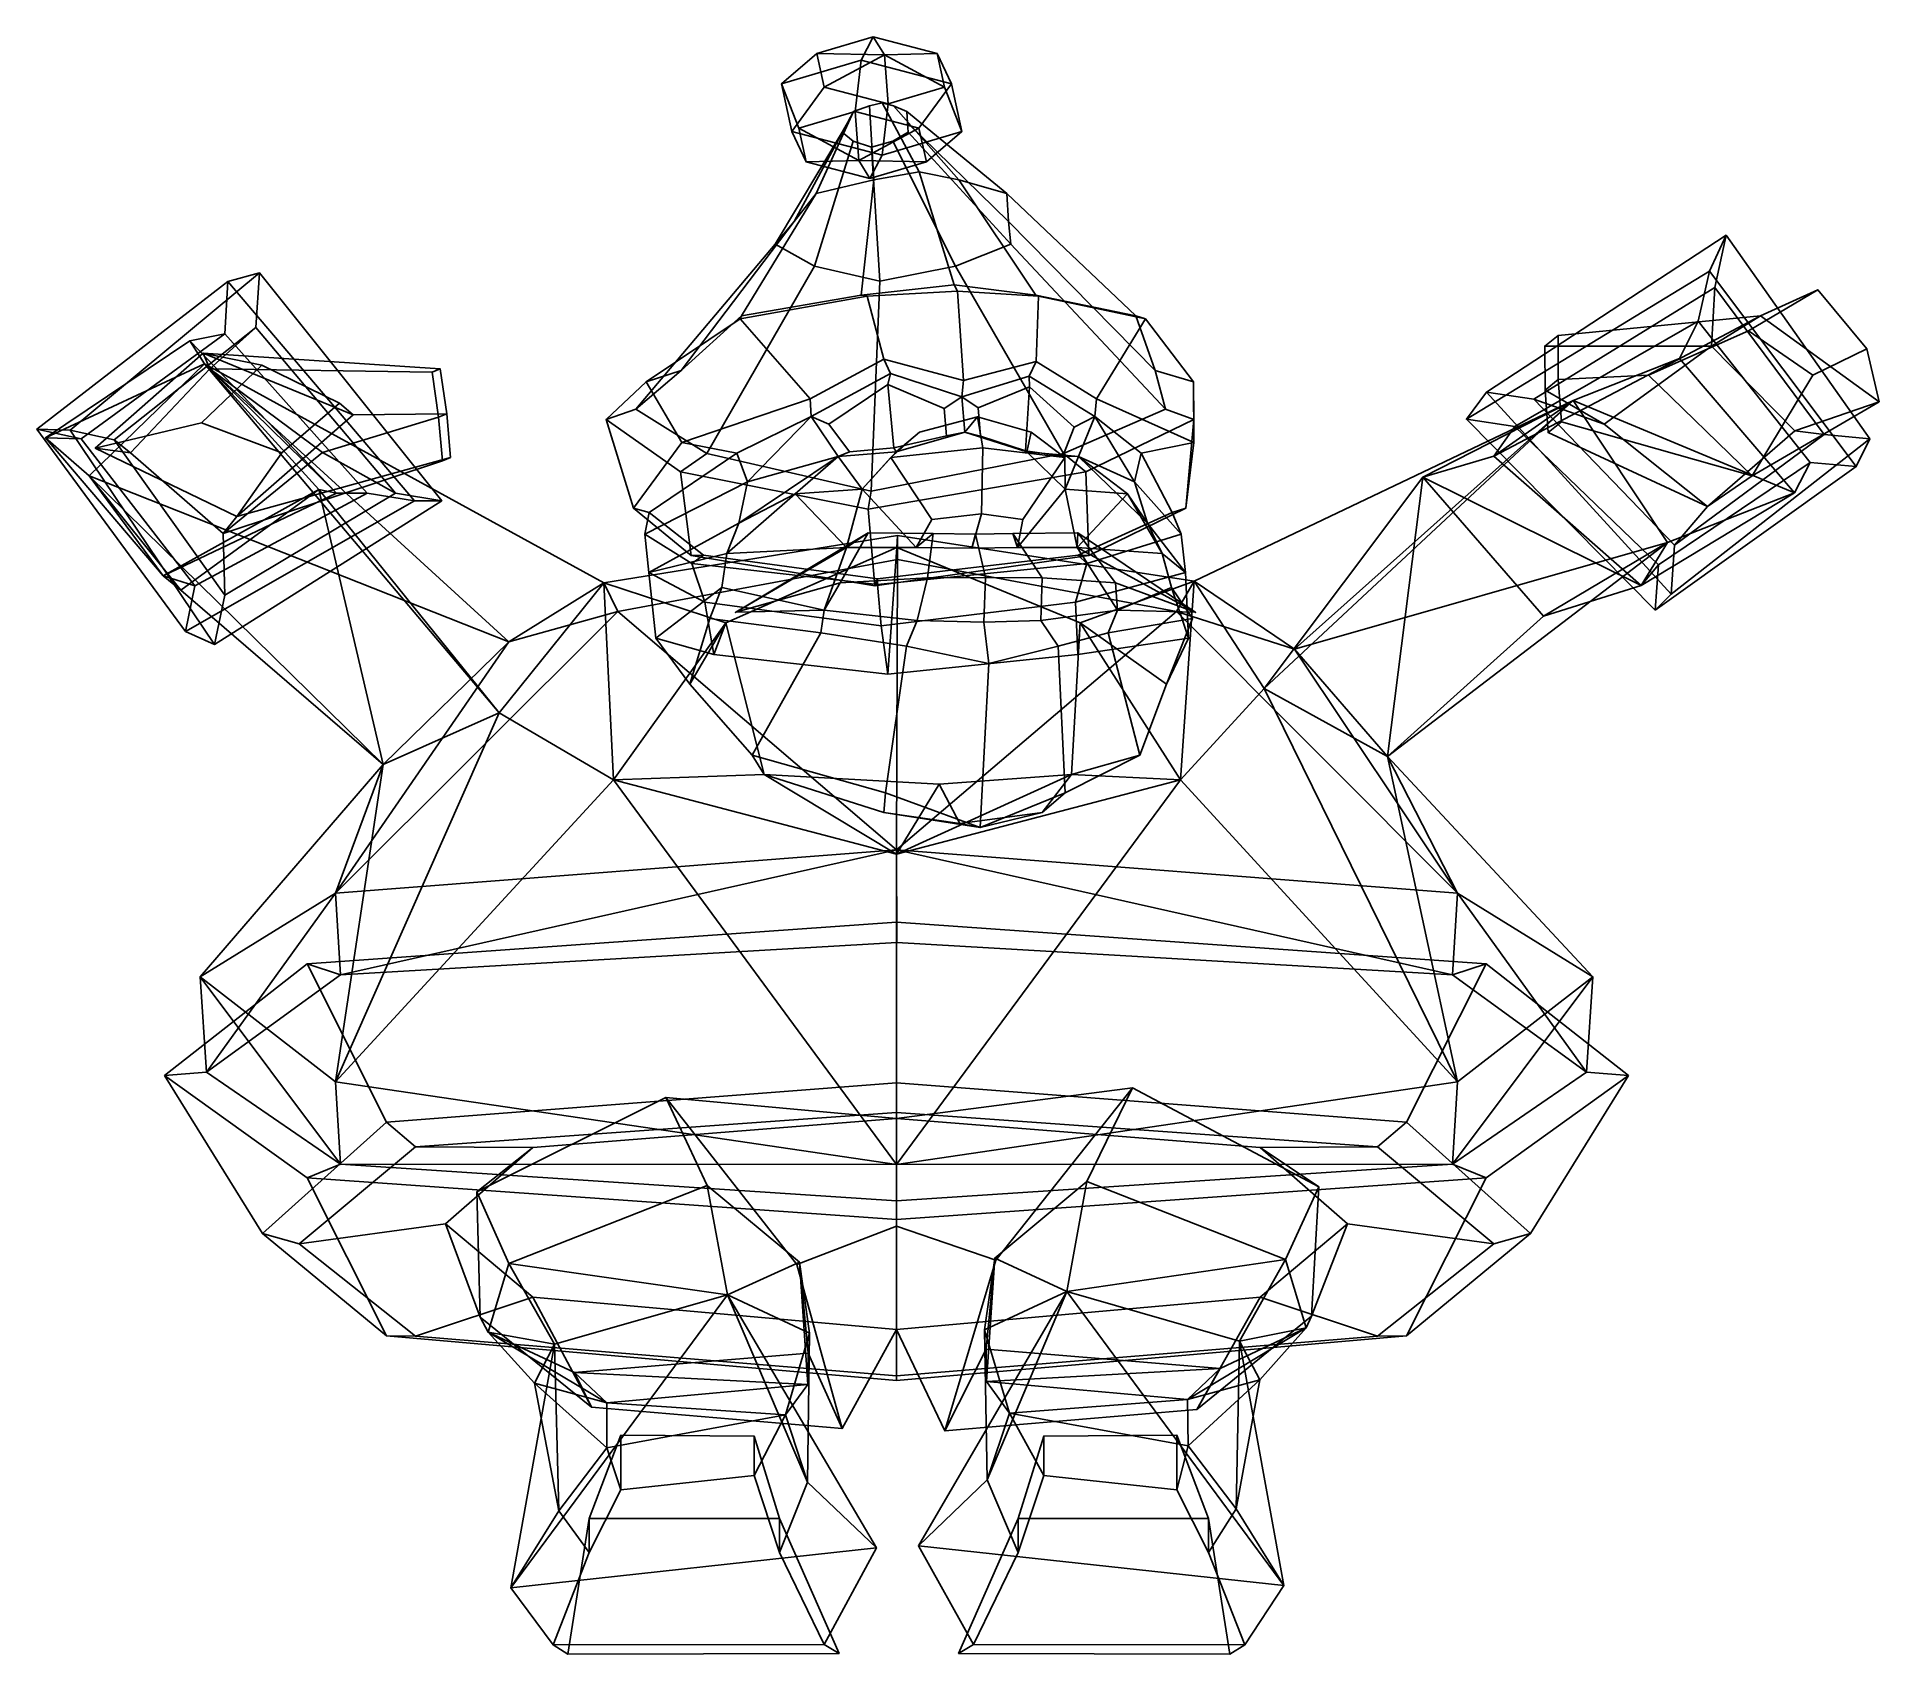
# Model space of a CAD drawing. Extents: x -216 to 241, y -153 to 248.
import ezdxf

# ---------------------------------------------------------------- set-up
doc = ezdxf.new("R2010")
doc.units = 0

msp = doc.modelspace()

# ---------------------------------------------------------------- linework, layer by layer
for p in [(-42.301498, 105.099976, 118.978447), (71.529465, 105.099976, 98.001297)]:
    msp.add_point(p)
for points in [[(-22.224529, 243.500183, -4.935571), (-8.245534, 247.65094, -12.647614), (-11.242507, 241.844849, -28.910484), (-31.011824, 235.974823, -18.004053)], [(-5.487498, 243.178711, 2.318681), (-8.245534, 247.65094, -12.647614), (-22.224529, 243.500183, -4.935571)], [(7.564261, 243.500183, -10.425148), (11.115879, 235.974792, -25.767488), (-11.242507, 241.844849, -28.910484), (-8.245534, 247.65094, -12.647614)], [(-5.487498, 243.178711, 2.318681), (7.564261, 243.500183, -10.425148), (-8.245534, 247.65094, -12.647614)], [(-28.422745, 224.23468, -3.954589), (-20.393782, 235.198669, 4.998862), (-22.224529, 243.500183, -4.935571), (-31.011824, 235.974823, -18.004053)], [(-20.393782, 235.198669, 4.998862), (-5.487498, 243.178711, 2.318681), (-22.224529, 243.500183, -4.935571)], [(-4.58403, 231.047913, 7.221293), (-5.487498, 243.178711, 2.318681), (-20.393782, 235.198669, 4.998862)], [(9.39501, 235.198669, -0.490715), (7.564261, 243.500183, -10.425148), (-5.487498, 243.178711, 2.318681)], [(-4.58403, 231.047913, 7.221293), (9.39501, 235.198669, -0.490715), (-5.487498, 243.178711, 2.318681)], [(13.704958, 224.23468, -11.718024), (11.115879, 235.974792, -25.767488), (7.564261, 243.500183, -10.425148), (9.39501, 235.198669, -0.490715)], [(-26.70183, 225.010803, -29.231333), (-31.011824, 235.974823, -18.004053), (-11.242507, 241.844849, -28.910484), (-12.722833, 229.16156, -36.943375)], [(3.08696, 225.010803, -34.720909), (-12.722833, 229.16156, -36.943375), (-11.242507, 241.844849, -28.910484), (11.115879, 235.974792, -25.767488)], [(-28.422745, 224.23468, -3.954589), (-31.011824, 235.974823, -18.004053), (-26.70183, 225.010803, -29.231333), (-24.87108, 216.70929, -19.2969)], [(-6.06436, 218.364655, -0.811617), (-4.58403, 231.047913, 7.221293), (-20.393782, 235.198669, 4.998862), (-28.422745, 224.23468, -3.954589)], [(-6.06436, 218.364655, -0.811617), (13.704958, 224.23468, -11.718024), (9.39501, 235.198669, -0.490715), (-4.58403, 231.047913, 7.221293)], [(13.704958, 224.23468, -11.718024), (4.917708, 216.70929, -24.786476), (3.08696, 225.010803, -34.720909), (11.115879, 235.974792, -25.767488)], [(-13.136082, 229.168335, -2.059723), (-14.64884, 226.336548, -5.662979), (-27.820339, 201.906342, 29.696922), (-22.370436, 208.851379, 42.821793)], [(-11.819367, 217.030762, -32.040726), (-26.70183, 225.010803, -29.231333), (-12.722833, 229.16156, -36.943375)], [(-9.144113, 230.543152, -0.910583), (-13.136082, 229.168335, -2.059723), (-22.370436, 208.851379, 42.821793), (-8.090491, 212.223267, 47.050179)], [(-11.819367, 217.030762, -32.040726), (-12.722833, 229.16156, -36.943375), (3.08696, 225.010803, -34.720909)], [(-5.998035, 231.34552, -0.390387), (-9.144113, 230.543152, -0.910583), (-8.090491, 212.223267, 47.050179), (3.158867, 214.191101, 48.980564)], [(-5.998035, 231.34552, -0.390387), (3.158867, 214.191101, 48.980564), (12.981151, 212.223267, 43.167027), (-3.244053, 230.543152, -1.997866)], [(-3.244053, 230.543152, -1.997866), (12.981151, 212.223267, 43.167027), (24.815792, 208.851379, 34.12616), (0.076062, 229.168335, -4.4945)], [(0.076062, 229.168335, -4.4945), (24.815792, 208.851379, 34.12616), (25.229183, 201.906311, 19.92078), (0.205026, 226.336548, -8.400298)], [(-14.64884, 226.336548, -5.662979), (-15.958475, 224.052368, -8.553048), (-32.535675, 196.304199, 19.168667), (-27.820339, 201.906342, 29.696922)], [(-15.958475, 224.052368, -8.553048), (-13.219629, 221.819458, -12.118786), (-22.791304, 190.827942, 6.231906), (-32.535675, 196.304199, 19.168667)], [(-6.06436, 218.364655, -0.811617), (-28.422745, 224.23468, -3.954589), (-24.87108, 216.70929, -19.2969), (-9.061328, 212.558533, -17.074469)], [(-24.87108, 216.70929, -19.2969), (-26.70183, 225.010803, -29.231333), (-11.819367, 217.030762, -32.040726)], [(4.917708, 216.70929, -24.786476), (-11.819367, 217.030762, -32.040726), (3.08696, 225.010803, -34.720909)], [(-6.06436, 218.364655, -0.811617), (-9.061328, 212.558533, -17.074469), (4.917708, 216.70929, -24.786476), (13.704958, 224.23468, -11.718024)], [(0.398436, 224.052338, -11.567353), (25.881865, 196.304169, 8.403289), (12.166138, 190.827911, -0.210167), (-3.431546, 221.819458, -13.922566)], [(0.205026, 226.336548, -8.400298), (25.229183, 201.906311, 19.92078), (25.881865, 196.304169, 8.403289), (0.398436, 224.052338, -11.567353)], [(-13.219629, 221.819458, -12.118786), (-8.693135, 220.315186, -15.015143), (-6.650315, 187.138641, -4.248234), (-22.791304, 190.827942, 6.231906)], [(-3.431546, 221.819458, -13.922566), (12.166138, 190.827911, -0.210167), (-6.650315, 187.138641, -4.248234), (-8.693135, 220.315186, -15.015143)], [(-9.061328, 212.558533, -17.074469), (-24.87108, 216.70929, -19.2969), (-11.819367, 217.030762, -32.040726)], [(-9.061328, 212.558533, -17.074469), (-11.819367, 217.030762, -32.040726), (4.917708, 216.70929, -24.786476)], [(-40.896076, 178.522766, 83.920914), (-11.248755, 183.689819, 92.140396), (-8.090491, 212.223267, 47.050179), (-22.370436, 208.851379, 42.821793)], [(11.838492, 186.184387, 95.907982), (3.158867, 214.191101, 48.980564), (-8.090491, 212.223267, 47.050179), (-11.248755, 183.689819, 92.140396)], [(11.838492, 186.184387, 95.907982), (32.066143, 183.689819, 84.15818), (12.981151, 212.223267, 43.167027), (3.158867, 214.191101, 48.980564)], [(56.836018, 178.522766, 65.910522), (24.815792, 208.851379, 34.12616), (12.981151, 212.223267, 43.167027), (32.066143, 183.689819, 84.15818)], [(-55.880718, 164.974182, 58.122993), (-40.896076, 178.522766, 83.920914), (-22.370436, 208.851379, 42.821793), (-27.820339, 201.906342, 29.696922)], [(61.640366, 164.974182, 36.465816), (25.229183, 201.906311, 19.92078), (24.815792, 208.851379, 34.12616), (56.836018, 178.522766, 65.910522)], [(-67.083305, 155.448486, 35.834747), (-55.880718, 164.974182, 58.122993), (-27.820339, 201.906342, 29.696922), (-32.535675, 196.304199, 19.168667)], [(64.162163, 155.448486, 11.648395), (25.881865, 196.304169, 8.403289), (25.229183, 201.906311, 19.92078), (61.640366, 164.974182, 36.465816)], [(-49.455254, 144.405396, 11.208709), (-67.083305, 155.448486, 35.834747), (-32.535675, 196.304199, 19.168667), (-22.791304, 190.827942, 6.231906)], [(38.913857, 144.405396, -5.076246), (12.166138, 190.827911, -0.210167), (25.881865, 196.304169, 8.403289), (64.162163, 155.448486, 11.648395)], [(138.748749, 152.924072, 131.868347), (143.671631, 159.6297, 163.931747), (203.09491, 198.512177, 147.122696), (198.93721, 189.578552, 116.26223)], [(143.671631, 159.6297, 163.931747), (155.431168, 157.911163, 162.808746), (200.253082, 185.581909, 150.288803), (203.09491, 198.512177, 147.122696)], [(238.690598, 148.064209, 154.354523), (235.320175, 141.169617, 122.134651), (198.93721, 189.578552, 116.26223), (203.09491, 198.512177, 147.122696)], [(238.690598, 148.064209, 154.354523), (203.09491, 198.512177, 147.122696), (200.253082, 185.581909, 150.288803), (227.415237, 149.149414, 155.553284)], [(-207.218719, 150.173767, 144.287643), (-160.309738, 189.184326, 132.368149), (-168.187546, 187.040222, 101.01841), (-215.501755, 150.46817, 112.220222)], [(-207.218719, 150.173767, 144.287643), (-196.374573, 147.818298, 141.717682), (-161.199738, 175.602844, 132.575806), (-160.309738, 189.184326, 132.368149)], [(-121.948624, 132.71344, 90.049568), (-168.187546, 187.040222, 101.01841), (-160.309738, 189.184326, 132.368149), (-115.16954, 132.704468, 122.473412)], [(-115.16954, 132.704468, 122.473412), (-160.309738, 189.184326, 132.368149), (-161.199738, 175.602844, 132.575806), (-126.64035, 134.583984, 125.19175)], [(-8.790668, 135.092163, -16.034639), (-49.455254, 144.405396, 11.208709), (-22.791304, 190.827942, 6.231906), (-6.650315, 187.138641, -4.248234)], [(-8.790668, 135.092163, -16.034639), (-6.650315, 187.138641, -4.248234), (12.166138, 190.827911, -0.210167), (38.913857, 144.405396, -5.076246)], [(138.748749, 152.924072, 131.868347), (198.93721, 189.578552, 116.26223), (196.144775, 177.247131, 119.29216), (150.710922, 151.136597, 130.734558)], [(235.320175, 141.169617, 122.134651), (223.871094, 142.231689, 123.360542), (196.144775, 177.247131, 119.29216), (198.93721, 189.578552, 116.26223)], [(-215.501755, 150.46817, 112.220222), (-168.187546, 187.040222, 101.01841), (-168.959442, 174.062775, 101.198204), (-204.501465, 148.03717, 109.613266)], [(-121.948624, 132.71344, 90.049568), (-133.627884, 134.586609, 92.817314), (-168.959442, 174.062775, 101.198204), (-168.187546, 187.040222, 101.01841)], [(-9.791662, 183.378113, 97.660538), (-11.248755, 183.689819, 92.140396), (-40.896076, 178.522766, 83.920914), (-41.266167, 177.789124, 89.54155)], [(-5.644051, 167.808655, 105.694695), (-9.791662, 183.378113, 97.660538), (-41.266167, 177.789124, 89.54155), (-23.861828, 157.944092, 98.583748)], [(12.653678, 184.624207, 100.331528), (11.838492, 186.184387, 95.907982), (-11.248755, 183.689819, 92.140396), (-9.791662, 183.378113, 97.660538)], [(14.12251, 162.488403, 108.30204), (12.653678, 184.624207, 100.331528), (-9.791662, 183.378113, 97.660538), (-5.644051, 167.808655, 105.694695)], [(12.653678, 184.624207, 100.331528), (32.672482, 183.378113, 89.835106), (32.066143, 183.689819, 84.15818), (11.838492, 186.184387, 95.907982)], [(14.12251, 162.488403, 108.30204), (32.145119, 167.19339, 98.966812), (32.672482, 183.378113, 89.835106), (12.653678, 184.624207, 100.331528)], [(32.672482, 183.378113, 89.835106), (59.185337, 177.789124, 71.030014), (56.836018, 178.522766, 65.910522), (32.066143, 183.689819, 84.15818)], [(32.145119, 167.19339, 98.966812), (47.101883, 157.944092, 85.506332), (59.185337, 177.789124, 71.030014), (32.672482, 183.378113, 89.835106)], [(172.901321, 151.734863, 153.775299), (199.49913, 171.038025, 141.047729), (200.253082, 185.581909, 150.288803), (155.431168, 157.911163, 162.808746)], [(208.653, 174.785492, 246.482422), (225.786606, 185.012573, 238.473816), (211.618179, 178.527435, 171.183487), (183.876694, 163.815063, 198.872009)], [(220.126312, 150.063446, 141.48027), (227.415237, 149.149414, 155.553284), (200.253082, 185.581909, 150.288803), (199.49913, 171.038025, 141.047729)], [(224.560699, 163.794586, 245.908493), (237.966385, 170.343811, 227.889191), (225.786606, 185.012573, 238.473816), (208.653, 174.785492, 246.482422)], [(237.966385, 170.343811, 227.889191), (241.006424, 157.25415, 169.382919), (211.618179, 178.527435, 171.183487), (225.786606, 185.012573, 238.473816)], [(-41.266167, 177.789124, 89.54155), (-40.896076, 178.522766, 83.920914), (-55.880718, 164.974182, 58.122993), (-64.546387, 162.18866, 62.05904)], [(59.185337, 177.789124, 71.030014), (71.139832, 162.188629, 37.054333), (61.640366, 164.974182, 36.465816), (56.836018, 178.522766, 65.910522)], [(161.451416, 173.689056, 202.334961), (211.618179, 178.527435, 171.183487), (199.49913, 171.038025, 141.047729), (158.134689, 171.048309, 190.108429)], [(161.489044, 162.790741, 205.577652), (183.876694, 163.815063, 198.872009), (211.618179, 178.527435, 171.183487), (161.451416, 173.689056, 202.334961)], [(241.006424, 157.25415, 169.382919), (220.126312, 150.063446, 141.48027), (199.49913, 171.038025, 141.047729), (211.618179, 178.527435, 171.183487)], [(-204.501465, 148.03717, 109.613266), (-168.959442, 174.062775, 101.198204), (-177.629547, 172.34198, 66.139473), (-213.364532, 148.275818, 74.600708)], [(-192.280197, 144.608612, 132.598709), (-172.630997, 165.385773, 126.763885), (-161.199738, 175.602844, 132.575806), (-196.374573, 147.818298, 141.717682)], [(-177.629547, 172.34198, 66.139473), (-168.959442, 174.062775, 101.198204), (-133.627884, 134.586609, 92.817314), (-141.248383, 134.589478, 57.510292)], [(-144.697998, 144.682251, 123.816521), (-126.64035, 134.583984, 125.19175), (-161.199738, 175.602844, 132.575806), (-172.630997, 165.385773, 126.763885)], [(-23.861828, 157.944092, 98.583748), (-41.266167, 177.789124, 89.54155), (-64.546387, 162.18866, 62.05904), (-55.640785, 147.165985, 85.532852)], [(47.101883, 157.944092, 85.506332), (71.186745, 147.165955, 62.160652), (71.139832, 162.188629, 37.054333), (59.185337, 177.789124, 71.030014)], [(191.55455, 167.934448, 84.659081), (145.56308, 143.748291, 95.75499), (150.710922, 151.136597, 130.734558), (196.144775, 177.247131, 119.29216)], [(161.489044, 162.790741, 205.577652), (161.451416, 173.689056, 202.334961), (158.134689, 171.048309, 190.108429), (158.287903, 160.141907, 193.3022)], [(224.560699, 163.794586, 245.908493), (208.653, 174.785492, 246.482422), (183.876694, 163.815063, 198.872009), (209.55867, 138.862305, 183.36174)], [(223.871094, 142.231689, 123.360542), (220.005905, 134.687286, 88.251694), (191.55455, 167.934448, 84.659081), (196.144775, 177.247131, 119.29216)], [(-213.364532, 148.275818, 74.600708), (-177.629547, 172.34198, 66.139473), (-173.961868, 166.61972, 13.323315)], [(-201.029694, 145.789246, 169.129593), (-174.27153, 169.318542, 162.070084), (-172.630997, 165.385773, 126.763885), (-192.280197, 144.608612, 132.598709)], [(-174.66684, 151.99115, 222.702896), (-159.73848, 166.34729, 229.529343), (-174.27153, 169.318542, 162.070084), (-201.029694, 145.789246, 169.129593)], [(-141.248383, 134.589478, 57.510292), (-173.961868, 166.61972, 13.323315), (-177.629547, 172.34198, 66.139473)], [(-140.47789, 156.861786, 228.368973), (-137.098343, 154.019745, 173.766129), (-174.27153, 169.318542, 162.070084), (-159.73848, 166.34729, 229.529343)], [(-115.596519, 165.437988, 169.330368), (-117.509315, 164.600952, 156.559189), (-172.630997, 165.385773, 126.763885), (-174.27153, 169.318542, 162.070084)], [(-113.912666, 154.272949, 170.670593), (-115.596519, 165.437988, 169.330368), (-174.27153, 169.318542, 162.070084), (-137.098343, 154.019745, 173.766129)], [(158.287903, 160.141907, 193.3022), (158.134689, 171.048309, 190.108429), (199.49913, 171.038025, 141.047729), (172.901321, 151.734863, 153.775299)], [(224.560699, 163.794586, 245.908493), (209.55867, 138.862305, 183.36174), (241.006424, 157.25415, 169.382919), (237.966385, 170.343811, 227.889191)], [(-213.364532, 148.275818, 74.600708), (-173.961868, 166.61972, 13.323315), (-202.539993, 138.918152, -4.328713)], [(-98.522919, 97.751968, -43.606434), (-202.539993, 138.918152, -4.328713), (-173.961868, 166.61972, 13.323315)], [(-154.815704, 144.595581, 232.629517), (-140.47789, 156.861786, 228.368973), (-159.73848, 166.34729, 229.529343), (-174.66684, 151.99115, 222.702896)], [(-100.920235, 80.138794, 38.749729), (-75.047646, 112.383026, -14.215126), (-173.961868, 166.61972, 13.323315)], [(-100.920235, 80.138794, 38.749729), (-173.961868, 166.61972, 13.323315), (-145.639832, 135.470093, 45.336376)], [(-98.522919, 97.751968, -43.606434), (-173.961868, 166.61972, 13.323315), (-75.047646, 112.383026, -14.215126)], [(-141.248383, 134.589478, 57.510292), (-145.639832, 135.470093, 45.336376), (-173.961868, 166.61972, 13.323315)], [(-115.950577, 153.423096, 157.900513), (-144.697998, 144.682251, 123.816521), (-172.630997, 165.385773, 126.763885), (-117.509315, 164.600952, 156.559189)], [(-113.912666, 154.272949, 170.670593), (-115.950577, 153.423096, 157.900513), (-117.509315, 164.600952, 156.559189), (-115.596519, 165.437988, 169.330368)], [(-64.546387, 162.18866, 62.05904), (-55.880718, 164.974182, 58.122993), (-67.083305, 155.448486, 35.834747), (-74.435913, 152.84256, 36.185123)], [(-5.644051, 167.808655, 105.694695), (-23.861828, 157.944092, 98.583748), (-23.6555, 153.615112, 97.905937), (-3.971409, 164.238434, 105.138321)], [(14.12251, 162.488403, 108.30204), (-5.644051, 167.808655, 105.694695), (-3.971409, 164.238434, 105.138321), (13.736543, 158.496857, 106.207626)], [(14.12251, 162.488403, 108.30204), (13.736543, 158.496857, 106.207626), (30.379496, 163.614777, 99.018661), (32.145119, 167.19339, 98.966812)], [(32.145119, 167.19339, 98.966812), (30.379496, 163.614777, 99.018661), (46.667488, 153.615112, 84.946579), (47.101883, 157.944092, 85.506332)], [(71.139832, 162.188629, 37.054333), (71.15667, 152.842529, 9.354837), (64.162163, 155.448486, 11.648395), (61.640366, 164.974182, 36.465816)], [(145.56308, 143.748291, 95.75499), (191.55455, 167.934448, 84.659081), (165.194962, 157.528717, 39.895679)], [(220.005905, 134.687286, 88.251694), (165.194962, 157.528717, 39.895679), (191.55455, 167.934448, 84.659081)], [(-55.640785, 147.165985, 85.532852), (-64.546387, 162.18866, 62.05904), (-74.435913, 152.84256, 36.185123), (-67.657967, 130.859741, 48.40646)], [(-4.641976, 161.543945, 103.08905), (-3.971409, 164.238434, 105.138321), (-23.6555, 153.615112, 97.905937), (-19.214247, 151.719116, 97.315971)], [(-3.129987, 145.81488, 105.771072), (-4.641976, 161.543945, 103.08905), (-19.214247, 151.719116, 97.315971), (-14.098092, 144.806702, 102.069214)], [(-4.641976, 161.543945, 103.08905), (9.343153, 155.609131, 104.38195), (13.736543, 158.496857, 106.207626), (-3.971409, 164.238434, 105.138321)], [(9.343153, 155.609131, 104.38195), (-4.641976, 161.543945, 103.08905), (-3.129987, 145.81488, 105.771072), (9.916399, 148.830688, 107.49263)], [(30.502174, 160.936829, 96.571823), (30.379496, 163.614777, 99.018661), (13.736543, 158.496857, 106.207626), (17.715736, 155.762878, 103.003128)], [(17.715736, 155.762878, 103.003128), (18.344481, 148.751648, 106.414963), (29.502289, 145.125854, 99.233398), (30.502174, 160.936829, 96.571823)], [(29.502289, 145.125854, 99.233398), (38.715675, 143.759003, 90.509857), (41.560963, 150.959991, 83.388481), (30.502174, 160.936829, 96.571823)], [(30.502174, 160.936829, 96.571823), (41.560963, 150.959991, 83.388481), (46.667488, 153.615112, 84.946579), (30.379496, 163.614777, 99.018661)], [(71.186745, 147.165955, 62.160652), (69.180397, 130.859741, 23.18943), (71.15667, 152.842529, 9.354837), (71.139832, 162.188629, 37.054333)], [(162.277405, 152.251648, 208.568832), (161.489044, 162.790741, 205.577652), (158.287903, 160.141907, 193.3022), (158.961578, 149.602417, 196.301987)], [(158.961578, 149.602417, 196.301987), (158.287903, 160.141907, 193.3022), (172.901321, 151.734863, 153.775299), (198.507629, 131.310852, 152.845947)], [(162.277405, 152.251648, 208.568832), (209.55867, 138.862305, 183.36174), (183.876694, 163.815063, 198.872009), (161.489044, 162.790741, 205.577652)], [(-154.815704, 144.595581, 232.629517), (-165.98764, 128.840607, 166.404602), (-137.098343, 154.019745, 173.766129), (-140.47789, 156.861786, 228.368973)], [(-74.435913, 152.84256, 36.185123), (-67.083305, 155.448486, 35.834747), (-49.455254, 144.405396, 11.208709), (-56.0154, 139.851593, 9.560715)], [(-42.077126, 144.518097, 84.430206), (-23.6555, 153.615112, 97.905937), (-23.861828, 157.944092, 98.583748), (-55.640785, 147.165985, 85.532852)], [(9.916399, 148.830688, 107.49263), (14.466612, 149.729065, 110.169296), (13.736543, 158.496857, 106.207626), (9.343153, 155.609131, 104.38195)], [(18.344481, 148.751648, 106.414963), (17.715736, 155.762878, 103.003128), (13.736543, 158.496857, 106.207626), (14.466612, 149.729065, 110.169296)], [(71.15667, 152.842529, 9.354837), (44.455627, 139.851593, -8.954421), (38.913857, 144.405396, -5.076246), (64.162163, 155.448486, 11.648395)], [(58.121014, 144.518097, 65.965355), (71.186745, 147.165955, 62.160652), (47.101883, 157.944092, 85.506332), (46.667488, 153.615112, 84.946579)], [(88.60392, 86.23468, 38.39061), (165.194962, 157.528717, 39.895679), (71.2939, 112.832642, -16.602907)], [(96.141495, 95.960892, -41.664177), (71.2939, 112.832642, -16.602907), (165.194962, 157.528717, 39.895679)], [(88.60392, 86.23468, 38.39061), (127.928986, 138.582672, 70.789452), (165.194962, 157.528717, 39.895679)], [(96.141495, 95.960892, -41.664177), (165.194962, 157.528717, 39.895679), (188.528992, 122.338104, 32.215355)], [(145.56308, 143.748291, 95.75499), (165.194962, 157.528717, 39.895679), (127.928986, 138.582672, 70.789452)], [(185.513672, 105.609344, 136.182892), (189.437134, 109.557007, 169.897537), (143.671631, 159.6297, 163.931747), (138.748749, 152.924072, 131.868347)], [(189.437134, 109.557007, 169.897537), (190.295029, 121.708405, 167.15274), (155.431168, 157.911163, 162.808746), (143.671631, 159.6297, 163.931747)], [(198.507629, 131.310852, 152.845947), (172.901321, 151.734863, 153.775299), (155.431168, 157.911163, 162.808746), (190.295029, 121.708405, 167.15274)], [(220.005905, 134.687286, 88.251694), (188.528992, 122.338104, 32.215355), (165.194962, 157.528717, 39.895679)], [(209.55867, 138.862305, 183.36174), (198.507629, 131.310852, 152.845947), (220.126312, 150.063446, 141.48027), (241.006424, 157.25415, 169.382919)], [(-154.815704, 144.595581, 232.629517), (-174.66684, 151.99115, 222.702896), (-201.029694, 145.789246, 169.129593), (-165.98764, 128.840607, 166.404602)], [(-114.958641, 142.583069, 159.329941), (-169.345764, 124.617676, 130.632767), (-144.697998, 144.682251, 123.816521), (-115.950577, 153.423096, 157.900513)], [(-113.028732, 143.423767, 172.138443), (-113.912666, 154.272949, 170.670593), (-137.098343, 154.019745, 173.766129), (-165.98764, 128.840607, 166.404602)], [(-113.028732, 143.423767, 172.138443), (-114.958641, 142.583069, 159.329941), (-115.950577, 153.423096, 157.900513), (-113.912666, 154.272949, 170.670593)], [(-67.657967, 130.859741, 48.40646), (-74.435913, 152.84256, 36.185123), (-56.0154, 139.851593, 9.560715), (-53.327267, 119.139404, 18.649734)], [(-39.425449, 137.387543, 86.705261), (-23.6555, 153.615112, 97.905937), (-42.077126, 144.518097, 84.430206)], [(-16.928291, 143.720886, 104.135384), (-23.6555, 153.615112, 97.905937), (-39.425449, 137.387543, 86.705261)], [(-14.098092, 144.806702, 102.069214), (-19.214247, 151.719116, 97.315971), (-23.6555, 153.615112, 97.905937), (-16.928291, 143.720886, 104.135384)], [(18.901638, 145.798096, 132.648987), (17.575659, 153.550842, 125.453667), (3.240001, 149.693054, 125.175484), (-3.888625, 143.463257, 129.946091)], [(17.575659, 153.550842, 125.453667), (14.466612, 149.729065, 110.169296), (-2.573689, 144.867004, 108.587807), (3.240001, 149.693054, 125.175484)], [(17.575659, 153.550842, 125.453667), (30.870445, 149.693054, 120.083656), (29.823795, 144.867004, 102.617485), (14.466612, 149.729065, 110.169296)], [(18.901638, 145.798096, 132.648987), (39.231327, 143.463257, 121.999794), (30.870445, 149.693054, 120.083656), (17.575659, 153.550842, 125.453667)], [(38.715675, 143.759003, 90.509857), (42.602745, 143.720886, 93.16481), (46.667488, 153.615112, 84.946579), (41.560963, 150.959991, 83.388481)], [(42.602745, 143.720886, 93.16481), (56.454491, 137.387543, 69.036186), (46.667488, 153.615112, 84.946579)], [(69.180397, 130.859741, 23.18943), (45.183964, 119.139404, 0.495758), (44.455627, 139.851593, -8.954421), (71.15667, 152.842529, 9.354837)], [(56.454491, 137.387543, 69.036186), (58.121014, 144.518097, 65.965355), (46.667488, 153.615112, 84.946579)], [(185.513672, 105.609344, 136.182892), (138.748749, 152.924072, 131.868347), (150.710922, 151.136597, 130.734558), (186.293579, 116.861206, 133.643127)], [(145.56308, 143.748291, 95.75499), (182.044922, 111.714508, 98.062973), (186.293579, 116.861206, 133.643127), (150.710922, 151.136597, 130.734558)], [(162.277405, 152.251648, 208.568832), (158.961578, 149.602417, 196.301987), (198.507629, 131.310852, 152.845947), (209.55867, 138.862305, 183.36174)], [(-178.673325, 100.369385, 103.482124), (-171.457413, 97.124557, 136.724518), (-207.218719, 150.173767, 144.287643), (-215.501755, 150.46817, 112.220222)], [(-178.673325, 100.369385, 103.482124), (-215.501755, 150.46817, 112.220222), (-204.501465, 148.03717, 109.613266), (-176.315262, 111.67395, 102.926125)], [(-184.161697, 114.154694, 67.673233), (-176.315262, 111.67395, 102.926125), (-204.501465, 148.03717, 109.613266), (-213.364532, 148.275818, 74.600708)], [(-184.161697, 114.154694, 67.673233), (-213.364532, 148.275818, 74.600708), (-202.539993, 138.918152, -4.328713)], [(-171.457413, 97.124557, 136.724518), (-168.925446, 109.337616, 136.127518), (-196.374573, 147.818298, 141.717682), (-207.218719, 150.173767, 144.287643)], [(-169.345764, 124.617676, 130.632767), (-192.280197, 144.608612, 132.598709), (-196.374573, 147.818298, 141.717682), (-168.925446, 109.337616, 136.127518)], [(-55.640785, 147.165985, 85.532852), (-67.657967, 130.859741, 48.40646), (-63.752113, 129.778442, 49.302971), (-42.077126, 144.518097, 84.430206)], [(-3.888625, 143.463257, 129.946091), (3.240001, 149.693054, 125.175484), (-2.573689, 144.867004, 108.587807), (-10.979024, 135.602722, 113.071281)], [(-3.129987, 145.81488, 105.771072), (-2.573689, 144.867004, 108.587807), (14.466612, 149.729065, 110.169296), (9.916399, 148.830688, 107.49263)], [(29.502289, 145.125854, 99.233398), (18.344481, 148.751648, 106.414963), (14.466612, 149.729065, 110.169296), (29.823795, 144.867004, 102.617485)], [(39.231327, 143.463257, 121.999794), (39.275173, 135.602722, 103.810272), (29.823795, 144.867004, 102.617485), (30.870445, 149.693054, 120.083656)], [(71.186745, 147.165955, 62.160652), (58.121014, 144.518097, 65.965355), (65.850693, 129.778442, 25.419334), (69.180397, 130.859741, 23.18943)], [(185.513672, 105.609344, 136.182892), (235.320175, 141.169617, 122.134651), (238.690598, 148.064209, 154.354523), (189.437134, 109.557007, 169.897537)], [(189.437134, 109.557007, 169.897537), (238.690598, 148.064209, 154.354523), (227.415237, 149.149414, 155.553284), (190.295029, 121.708405, 167.15274)], [(198.507629, 131.310852, 152.845947), (190.295029, 121.708405, 167.15274), (227.415237, 149.149414, 155.553284), (220.126312, 150.063446, 141.48027)], [(-165.98764, 128.840607, 166.404602), (-201.029694, 145.789246, 169.129593), (-192.280197, 144.608612, 132.598709), (-169.345764, 124.617676, 130.632767)], [(-169.345764, 124.617676, 130.632767), (-168.925446, 109.337616, 136.127518), (-126.64035, 134.583984, 125.19175), (-144.697998, 144.682251, 123.816521)], [(-113.028732, 143.423767, 172.138443), (-165.98764, 128.840607, 166.404602), (-169.345764, 124.617676, 130.632767), (-114.958641, 142.583069, 159.329941)], [(-42.077126, 144.518097, 84.430206), (-63.752113, 129.778442, 49.302971), (-64.847092, 124.441742, 52.599266), (-39.425449, 137.387543, 86.705261)], [(-56.0154, 139.851593, 9.560715), (-49.455254, 144.405396, 11.208709), (-8.790668, 135.092163, -16.034639), (-9.468324, 130.660217, -19.711884)], [(-41.536209, 127.184601, 90.245529), (-16.928291, 143.720886, 104.135384), (-39.425449, 137.387543, 86.705261)], [(-27.568695, 134.451538, 112.897812), (-16.928291, 143.720886, 104.135384), (-41.536209, 127.184601, 90.245529)], [(-27.568695, 134.451538, 112.897812), (-10.979024, 135.602722, 113.071281), (-16.928291, 143.720886, 104.135384)], [(-3.129987, 145.81488, 105.771072), (-14.098092, 144.806702, 102.069214), (-16.928291, 143.720886, 104.135384), (-2.573689, 144.867004, 108.587807)], [(-10.979024, 135.602722, 113.071281), (-2.573689, 144.867004, 108.587807), (-16.928291, 143.720886, 104.135384)], [(6.297614, 128.063873, 127.349052), (-3.888625, 143.463257, 129.946091), (-10.979024, 135.602722, 113.071281), (2.388891, 121.113586, 115.042465)], [(44.455627, 139.851593, -8.954421), (-9.468324, 130.660217, -19.711884), (-8.790668, 135.092163, -16.034639), (38.913857, 144.405396, -5.076246)], [(18.570913, 129.439026, 130.85434), (18.901638, 145.798096, 132.648987), (-3.888625, 143.463257, 129.946091), (6.297614, 128.063873, 127.349052)], [(18.570913, 129.439026, 130.85434), (28.788481, 128.063873, 123.204361), (39.231327, 143.463257, 121.999794), (18.901638, 145.798096, 132.648987)], [(28.788481, 128.063873, 123.204361), (27.488041, 121.113586, 110.417107), (39.275173, 135.602722, 103.810272), (39.231327, 143.463257, 121.999794)], [(29.502289, 145.125854, 99.233398), (29.823795, 144.867004, 102.617485), (42.602745, 143.720886, 93.16481), (38.715675, 143.759003, 90.509857)], [(39.275173, 135.602722, 103.810272), (42.602745, 143.720886, 93.16481), (29.823795, 144.867004, 102.617485)], [(54.713234, 134.451538, 97.734627), (42.602745, 143.720886, 93.16481), (39.275173, 135.602722, 103.810272)], [(54.713234, 134.451538, 97.734627), (59.688572, 127.184601, 71.591492), (42.602745, 143.720886, 93.16481)], [(59.688572, 127.184601, 71.591492), (56.454491, 137.387543, 69.036186), (42.602745, 143.720886, 93.16481)], [(58.121014, 144.518097, 65.965355), (56.454491, 137.387543, 69.036186), (68.048729, 124.441742, 28.10878), (65.850693, 129.778442, 25.419334)], [(182.044922, 111.714508, 98.062973), (145.56308, 143.748291, 95.75499), (127.928986, 138.582672, 70.789452)], [(182.044922, 111.714508, 98.062973), (220.005905, 134.687286, 88.251694), (223.871094, 142.231689, 123.360542), (186.293579, 116.861206, 133.643127)], [(185.513672, 105.609344, 136.182892), (186.293579, 116.861206, 133.643127), (223.871094, 142.231689, 123.360542), (235.320175, 141.169617, 122.134651)], [(-129.727051, 67.341431, -0.227546), (-202.539993, 138.918152, -4.328713), (-98.522919, 97.751968, -43.606434)], [(-179.795181, 110.606903, 22.196821), (-202.539993, 138.918152, -4.328713), (-129.727051, 67.341431, -0.227546)], [(-184.161697, 114.154694, 67.673233), (-202.539993, 138.918152, -4.328713), (-179.795181, 110.606903, 22.196821)], [(-39.425449, 137.387543, 86.705261), (-64.847092, 124.441742, 52.599266), (-63.857536, 114.958069, 58.102772), (-41.536209, 127.184601, 90.245529)], [(-53.327267, 119.139404, 18.649734), (-56.0154, 139.851593, 9.560715), (-9.468324, 130.660217, -19.711884), (-7.817708, 111.639252, -10.754941)], [(45.183964, 119.139404, 0.495758), (-7.817708, 111.639252, -10.754941), (-9.468324, 130.660217, -19.711884), (44.455627, 139.851593, -8.954421)], [(56.454491, 137.387543, 69.036186), (59.688572, 127.184601, 71.591492), (69.085968, 114.958069, 33.603497), (68.048729, 124.441742, 28.10878)], [(119.190147, 69.335571, 4.878599), (127.928986, 138.582672, 70.789452), (88.60392, 86.23468, 38.39061)], [(157.806244, 104.096222, 58.334812), (127.928986, 138.582672, 70.789452), (119.190147, 69.335571, 4.878599)], [(182.044922, 111.714508, 98.062973), (127.928986, 138.582672, 70.789452), (157.806244, 104.096222, 58.334812)], [(-184.161697, 114.154694, 67.673233), (-179.795181, 110.606903, 22.196821), (-145.639832, 135.470093, 45.336376)], [(-184.161697, 114.154694, 67.673233), (-145.639832, 135.470093, 45.336376), (-141.248383, 134.589478, 57.510292)], [(-141.248383, 134.589478, 57.510292), (-133.627884, 134.586609, 92.817314), (-176.315262, 111.67395, 102.926125), (-184.161697, 114.154694, 67.673233)], [(-179.795181, 110.606903, 22.196821), (-129.727051, 67.341431, -0.227546), (-145.639832, 135.470093, 45.336376)], [(-178.673325, 100.369385, 103.482124), (-176.315262, 111.67395, 102.926125), (-133.627884, 134.586609, 92.817314), (-121.948624, 132.71344, 90.049568)], [(-178.673325, 100.369385, 103.482124), (-121.948624, 132.71344, 90.049568), (-115.16954, 132.704468, 122.473412), (-171.457413, 97.124557, 136.724518)], [(-171.457413, 97.124557, 136.724518), (-115.16954, 132.704468, 122.473412), (-126.64035, 134.583984, 125.19175), (-168.925446, 109.337616, 136.127518)], [(-129.727051, 67.341431, -0.227546), (-100.920235, 80.138794, 38.749729), (-145.639832, 135.470093, 45.336376)], [(-44.569382, 119.614807, 92.614067), (-27.568695, 134.451538, 112.897812), (-41.536209, 127.184601, 90.245529)], [(-14.871689, 121.136047, 111.199959), (-27.568695, 134.451538, 112.897812), (-44.569382, 119.614807, 92.614067)], [(-14.871689, 121.136047, 111.199959), (-10.979024, 135.602722, 113.071281), (-27.568695, 134.451538, 112.897812)], [(2.388891, 121.113586, 115.042465), (-10.979024, 135.602722, 113.071281), (-14.871689, 121.136047, 111.199959)], [(27.488041, 121.113586, 110.417107), (42.245071, 121.136047, 100.674286), (39.275173, 135.602722, 103.810272)], [(42.245071, 121.136047, 100.674286), (54.713234, 134.451538, 97.734627), (39.275173, 135.602722, 103.810272)], [(42.245071, 121.136047, 100.674286), (63.366791, 119.614807, 72.723236), (54.713234, 134.451538, 97.734627)], [(63.366791, 119.614807, 72.723236), (59.688572, 127.184601, 71.591492), (54.713234, 134.451538, 97.734627)], [(182.044922, 111.714508, 98.062973), (188.528992, 122.338104, 32.215355), (220.005905, 134.687286, 88.251694)], [(-67.657967, 130.859741, 48.40646), (-53.327267, 119.139404, 18.649734), (-50.344147, 119.241455, 18.956818), (-63.752113, 129.778442, 49.302971)], [(-64.847092, 124.441742, 52.599266), (-63.752113, 129.778442, 49.302971), (-50.344147, 119.241455, 18.956818), (-53.241756, 117.1586, 17.432661)], [(18.570913, 129.439026, 130.85434), (6.297614, 128.063873, 127.349052), (2.388891, 121.113586, 115.042465), (16.200911, 120.967285, 119.580345)], [(18.570913, 129.439026, 130.85434), (16.200911, 120.967285, 119.580345), (27.488041, 121.113586, 110.417107), (28.788481, 128.063873, 123.204361)], [(69.180397, 130.859741, 23.18943), (65.850693, 129.778442, 25.419334), (42.50626, 119.241455, 1.846036), (45.183964, 119.139404, 0.495758)], [(68.048729, 124.441742, 28.10878), (44.670216, 117.1586, -0.610883), (42.50626, 119.241455, 1.846036), (65.850693, 129.778442, 25.419334)], [(-2.249918, 124.089478, -16.433134), (-2.224, 118.126221, -66.393799), (-71.524193, 105.274628, -60.858242), (-75.047646, 112.383026, -14.215126)], [(-2.249918, 124.089478, -16.433134), (-75.047646, 112.383026, -14.215126), (-44.740475, 102.501877, 27.713253), (-2.429802, 121.132477, 0.667776)], [(-63.857536, 114.958069, 58.102772), (-64.847092, 124.441742, 52.599266), (-53.241756, 117.1586, 17.432661), (-49.995174, 107.588898, 18.195158)], [(-41.536209, 127.184601, 90.245529), (-63.857536, 114.958069, 58.102772), (-44.569382, 119.614807, 92.614067)], [(-16.484358, 112.400146, 133.834091), (-9.529387, 124.798035, 125.659515), (-42.301498, 105.099976, 118.978447)], [(-9.529387, 124.798035, 125.659515), (-14.871689, 121.136047, 111.199959), (-42.301498, 105.099976, 118.978447)], [(6.590604, 124.634613, 122.881401), (-9.529387, 124.798035, 125.659515), (-16.484358, 112.400146, 133.834091), (5.213004, 113.650665, 139.728958)], [(-9.529387, 124.798035, 125.659515), (6.590604, 124.634613, 122.881401), (2.388891, 121.113586, 115.042465), (-14.871689, 121.136047, 111.199959)], [(-2.429802, 121.132477, 0.667776), (43.05201, 102.501877, 22.094532), (71.2939, 112.832642, -16.602907), (-2.249918, 124.089478, -16.433134)], [(-2.249918, 124.089478, -16.433134), (71.2939, 112.832642, -16.602907), (66.8759, 105.274628, -60.858238), (-2.224, 118.126221, -66.393799)], [(17.065197, 124.473846, 124.270332), (16.200911, 120.967285, 119.580345), (2.388891, 121.113586, 115.042465), (6.590604, 124.634613, 122.881401)], [(5.213004, 113.650665, 139.728958), (19.571583, 113.725586, 137.871063), (17.065197, 124.473846, 124.270332), (6.590604, 124.634613, 122.881401)], [(17.065197, 124.473846, 124.270332), (26.356617, 124.634613, 119.238861), (27.488041, 121.113586, 110.417107), (16.200911, 120.967285, 119.580345)], [(33.64922, 113.650665, 134.488647), (26.356617, 124.634613, 119.238861), (17.065197, 124.473846, 124.270332), (19.571583, 113.725586, 137.871063)], [(26.356617, 124.634613, 119.238861), (33.64922, 113.650665, 134.488647), (51.819992, 112.400146, 121.246735), (42.407974, 124.798004, 116.088326)], [(42.407974, 124.798004, 116.088326), (42.245071, 121.136047, 100.674286), (27.488041, 121.113586, 110.417107), (26.356617, 124.634613, 119.238861)], [(69.085968, 114.958069, 33.603497), (41.908707, 107.588898, 1.258805), (44.670216, 117.1586, -0.610883), (68.048729, 124.441742, 28.10878)], [(42.407974, 124.798004, 116.088326), (71.529465, 105.099976, 98.001297), (42.245071, 121.136047, 100.674286)], [(51.819992, 112.400146, 121.246735), (71.529465, 105.099976, 98.001297), (42.407974, 124.798004, 116.088326)], [(59.688572, 127.184601, 71.591492), (63.366791, 119.614807, 72.723236), (69.085968, 114.958069, 33.603497)], [(-45.799618, 111.2052, 95.798668), (-44.569382, 119.614807, 92.614067), (-63.857536, 114.958069, 58.102772), (-62.14632, 98.717636, 64.709038)], [(-53.327267, 119.139404, 18.649734), (-7.817708, 111.639252, -10.754941), (-7.213694, 113.359222, -7.477295), (-50.344147, 119.241455, 18.956818)], [(-53.241756, 117.1586, 17.432661), (-50.344147, 119.241455, 18.956818), (-7.213694, 113.359222, -7.477295), (-7.177865, 111.971619, -7.282876)], [(-44.740475, 102.501877, 27.713253), (-47.757462, 94.639191, 25.4701), (-4.638132, 89.768265, 6.498788), (-2.429802, 121.132477, 0.667776)], [(-45.799618, 111.2052, 95.798668), (-20.410192, 105.592957, 124.793785), (-14.871689, 121.136047, 111.199959), (-44.569382, 119.614807, 92.614067)], [(-42.301498, 105.099976, 118.978447), (-14.871689, 121.136047, 111.199959), (-20.410192, 105.592957, 124.793785)], [(45.183964, 119.139404, 0.495758), (42.50626, 119.241455, 1.846036), (-7.213694, 113.359222, -7.477295), (-7.817708, 111.639252, -10.754941)], [(44.670216, 117.1586, -0.610883), (-7.177865, 111.971619, -7.282876), (-7.213694, 113.359222, -7.477295), (42.50626, 119.241455, 1.846036)], [(43.05201, 102.501877, 22.094532), (-2.429802, 121.132477, 0.667776), (-4.638132, 89.768265, 6.498788), (42.411224, 94.63916, 8.853515)], [(65.651398, 111.2052, 75.260109), (63.366791, 119.614807, 72.723236), (42.245071, 121.136047, 100.674286), (52.265423, 105.592957, 111.400879)], [(71.529465, 105.099976, 98.001297), (52.265423, 105.592957, 111.400879), (42.245071, 121.136047, 100.674286)], [(65.651398, 111.2052, 75.260109), (69.842041, 98.717621, 40.38578), (69.085968, 114.958069, 33.603497), (63.366791, 119.614807, 72.723236)], [(119.190147, 69.335571, 4.878599), (96.141495, 95.960892, -41.664177), (188.528992, 122.338104, 32.215355)], [(157.806244, 104.096222, 58.334812), (119.190147, 69.335571, 4.878599), (188.528992, 122.338104, 32.215355)], [(182.044922, 111.714508, 98.062973), (157.806244, 104.096222, 58.334812), (188.528992, 122.338104, 32.215355)], [(-2.483209, 46.20575, -113.864861), (-71.524193, 105.274628, -60.858242), (-2.224, 118.126221, -66.393799)], [(-62.14632, 98.717636, 64.709038), (-63.857536, 114.958069, 58.102772), (-49.995174, 107.588898, 18.195158), (-47.757462, 94.639191, 25.4701)], [(-49.995174, 107.588898, 18.195158), (-53.241756, 117.1586, 17.432661), (-7.177865, 111.971619, -7.282876), (-6.271898, 101.714386, -2.366735)], [(41.908707, 107.588898, 1.258805), (-6.271898, 101.714386, -2.366735), (-7.177865, 111.971619, -7.282876), (44.670216, 117.1586, -0.610883)], [(-2.483209, 46.20575, -113.864861), (-2.224, 118.126221, -66.393799), (66.8759, 105.274628, -60.858238)], [(69.842041, 98.717621, 40.38578), (42.411224, 94.63916, 8.853515), (41.908707, 107.588898, 1.258805), (69.085968, 114.958069, 33.603497)], [(-100.920235, 80.138794, 38.749729), (-72.573097, 63.591476, 50.03257), (-75.047646, 112.383026, -14.215126)], [(-98.522919, 97.751968, -43.606434), (-75.047646, 112.383026, -14.215126), (-71.524193, 105.274628, -60.858242)], [(-75.047646, 112.383026, -14.215126), (-72.573097, 63.591476, 50.03257), (-44.740475, 102.501877, 27.713253)], [(-53.681816, 87.241959, 71.779419), (-48.758064, 103.559021, 102.60807), (-45.799618, 111.2052, 95.798668), (-62.14632, 98.717636, 64.709038)], [(-45.799618, 111.2052, 95.798668), (-48.758064, 103.559021, 102.60807), (-21.247679, 100.030533, 116.054085), (-20.410192, 105.592957, 124.793785)], [(-20.410192, 105.592957, 124.793785), (-16.484358, 112.400146, 133.834091), (-42.301498, 105.099976, 118.978447)], [(5.213004, 113.650665, 139.728958), (-16.484358, 112.400146, 133.834091), (-20.410192, 105.592957, 124.793785), (2.633858, 103.074188, 131.884109)], [(19.571583, 113.725586, 137.871063), (5.213004, 113.650665, 139.728958), (2.633858, 103.074188, 131.884109), (19.132687, 102.636383, 135.489426)], [(19.571583, 113.725586, 137.871063), (19.132687, 102.636383, 135.489426), (33.262554, 103.074188, 126.239746), (33.64922, 113.650665, 134.488647)], [(33.64922, 113.650665, 134.488647), (33.262554, 103.074188, 126.239746), (52.265423, 105.592957, 111.400879), (51.819992, 112.400146, 121.246735)], [(71.2939, 112.832642, -16.602907), (43.05201, 102.501877, 22.094532), (67.856644, 63.591476, 50.032574)], [(65.651398, 111.2052, 75.260109), (52.265423, 105.592957, 111.400879), (49.932529, 100.030533, 102.93676), (70.842789, 103.559006, 80.567627)], [(52.265423, 105.592957, 111.400879), (71.529465, 105.099976, 98.001297), (51.819992, 112.400146, 121.246735)], [(64.45388, 87.241943, 50.00898), (69.842041, 98.717621, 40.38578), (65.651398, 111.2052, 75.260109), (70.842789, 103.559006, 80.567627)], [(96.141495, 95.960892, -41.664177), (66.8759, 105.274628, -60.858238), (71.2939, 112.832642, -16.602907)], [(88.60392, 86.23468, 38.39061), (71.2939, 112.832642, -16.602907), (67.856644, 63.591476, 50.032574)], [(-141.485916, 35.53363, -74.171196), (-71.524193, 105.274628, -60.858242), (-2.483209, 46.20575, -113.864861)], [(-141.485916, 35.53363, -74.171196), (-98.522919, 97.751968, -43.606434), (-71.524193, 105.274628, -60.858242)], [(-47.757462, 94.639191, 25.4701), (-49.995174, 107.588898, 18.195158), (-6.271898, 101.714386, -2.366735), (-4.638132, 89.768265, 6.498788)], [(-0.0431, 96.678696, 136.899292), (2.633858, 103.074188, 131.884109), (-20.410192, 105.592957, 124.793785), (-21.247679, 100.030533, 116.054085)], [(42.411224, 94.63916, 8.853515), (-4.638132, 89.768265, 6.498788), (-6.271898, 101.714386, -2.366735), (41.908707, 107.588898, 1.258805)], [(136.519516, 35.533646, -74.171188), (-2.483209, 46.20575, -113.864861), (66.8759, 105.274628, -60.858238)], [(37.551376, 96.678696, 129.971252), (49.932529, 100.030533, 102.93676), (52.265423, 105.592957, 111.400879), (33.262554, 103.074188, 126.239746)], [(136.519516, 35.533646, -74.171188), (66.8759, 105.274628, -60.858238), (96.141495, 95.960892, -41.664177)], [(-72.573097, 63.591476, 50.03257), (-35.306854, 64.862274, 63.587173), (-44.740475, 102.501877, 27.713253)], [(-53.681816, 87.241959, 71.779419), (-62.14632, 98.717636, 64.709038), (-47.757462, 94.639191, 25.4701), (-44.740475, 102.501877, 27.713253)], [(-21.247679, 100.030533, 116.054085), (-48.758064, 103.559021, 102.60807), (-53.681816, 87.241959, 71.779419), (-38.243374, 69.707291, 93.668678)], [(-38.243374, 69.707291, 93.668678), (-53.681816, 87.241959, 71.779419), (-44.740475, 102.501877, 27.713253), (-35.306854, 64.862274, 63.587173)], [(20.353006, 92.376984, 142.111404), (19.132687, 102.636383, 135.489426), (2.633858, 103.074188, 131.884109), (-0.0431, 96.678696, 136.899292)], [(20.353006, 92.376984, 142.111404), (37.551376, 96.678696, 129.971252), (33.262554, 103.074188, 126.239746), (19.132687, 102.636383, 135.489426)], [(57.832249, 69.707275, 75.963539), (40.901909, 64.862274, 57.186531), (43.05201, 102.501877, 22.094532), (64.45388, 87.241943, 50.00898)], [(67.856644, 63.591476, 50.032574), (43.05201, 102.501877, 22.094532), (40.901909, 64.862274, 57.186531)], [(64.45388, 87.241943, 50.00898), (43.05201, 102.501877, 22.094532), (42.411224, 94.63916, 8.853515), (69.842041, 98.717621, 40.38578)], [(49.932529, 100.030533, 102.93676), (57.832249, 69.707275, 75.963539), (64.45388, 87.241943, 50.00898), (70.842789, 103.559006, 80.567627)], [(-141.485916, 35.53363, -74.171196), (-129.727051, 67.341431, -0.227546), (-98.522919, 97.751968, -43.606434)], [(-5.218793, 60.358887, 128.372665), (-0.0431, 96.678696, 136.899292), (-21.247679, 100.030533, 116.054085), (-38.243374, 69.707291, 93.668678)], [(18.251448, 51.761322, 130.707458), (20.353006, 92.376984, 142.111404), (-0.0431, 96.678696, 136.899292), (-5.218793, 60.358887, 128.372665)], [(18.251448, 51.761322, 130.707458), (39.347668, 60.358887, 120.159805), (37.551376, 96.678696, 129.971252), (20.353006, 92.376984, 142.111404)], [(39.347668, 60.358887, 120.159805), (57.832249, 69.707275, 75.963539), (49.932529, 100.030533, 102.93676), (37.551376, 96.678696, 129.971252)], [(136.519516, 35.533646, -74.171188), (96.141495, 95.960892, -41.664177), (119.190147, 69.335571, 4.878599)], [(136.519516, -11.265091, 103.555336), (88.60392, 86.23468, 38.39061), (67.856644, 63.591476, 50.032574)], [(136.519516, -11.265091, 103.555336), (119.190147, 69.335571, 4.878599), (88.60392, 86.23468, 38.39061)], [(-141.485916, -11.265106, 103.555321), (-100.920235, 80.138794, 38.749729), (-129.727051, 67.341431, -0.227546)], [(-141.485916, -11.265106, 103.555321), (-72.573097, 63.591476, 50.03257), (-100.920235, 80.138794, 38.749729)], [(-5.218793, 60.358887, 128.372665), (-38.243374, 69.707291, 93.668678), (-35.306854, 64.862274, 63.587173), (-5.657223, 55.483871, 111.139549)], [(39.347668, 60.358887, 120.159805), (33.614365, 55.483856, 103.902451), (40.901909, 64.862274, 57.186531), (57.832249, 69.707275, 75.963539)], [(136.519516, -11.265091, 103.555336), (170.027206, 14.747696, 4.767148), (119.190147, 69.335571, 4.878599)], [(170.027206, 14.747696, 4.767148), (136.519516, 35.533646, -74.171188), (119.190147, 69.335571, 4.878599)], [(-141.485916, -11.265106, 103.555321), (-129.727051, 67.341431, -0.227546), (-174.993622, 14.747681, 4.767137)], [(-174.993622, 14.747681, 4.767137), (-129.727051, 67.341431, -0.227546), (-141.485916, 35.53363, -74.171196)], [(-2.483198, 45.170593, 57.429176), (-35.306854, 64.862274, 63.587173), (-72.573097, 63.591476, 50.03257)], [(-5.657223, 55.483871, 111.139549), (-35.306854, 64.862274, 63.587173), (8.07654, 62.469345, 75.494057), (13.227261, 52.755905, 103.444069)], [(8.07654, 62.469345, 75.494057), (-35.306854, 64.862274, 63.587173), (-2.483198, 45.170593, 57.429176)], [(8.07654, 62.469345, 75.494057), (-2.483198, 45.170593, 57.429176), (40.901909, 64.862274, 57.186531)], [(-2.483198, 45.170593, 57.429176), (67.856644, 63.591476, 50.032574), (40.901909, 64.862274, 57.186531)], [(33.614365, 55.483856, 103.902451), (13.227261, 52.755905, 103.444069), (8.07654, 62.469345, 75.494057), (40.901909, 64.862274, 57.186531)], [(-2.483202, -31.69136, 143.281845), (-72.573097, 63.591476, 50.03257), (-141.485916, -11.265106, 103.555321)], [(-2.483202, -31.69136, 143.281845), (-2.483198, 45.170593, 57.429176), (-72.573097, 63.591476, 50.03257)], [(18.251448, 51.761322, 130.707458), (-5.218793, 60.358887, 128.372665), (-5.657223, 55.483871, 111.139549)], [(-2.483202, -31.69136, 143.281845), (67.856644, 63.591476, 50.032574), (-2.483198, 45.170593, 57.429176)], [(-2.483202, -31.69136, 143.281845), (136.519516, -11.265091, 103.555336), (67.856644, 63.591476, 50.032574)], [(18.251448, 51.761322, 130.707458), (33.614365, 55.483856, 103.902451), (39.347668, 60.358887, 120.159805)], [(18.251448, 51.761322, 130.707458), (-5.657223, 55.483871, 111.139549), (13.227261, 52.755905, 103.444069)], [(18.251448, 51.761322, 130.707458), (13.227261, 52.755905, 103.444069), (33.614365, 55.483856, 103.902451)], [(-140.245911, 15.265442, -76.979584), (-141.485916, 35.53363, -74.171196), (-2.483209, 46.20575, -113.864861)], [(-140.245911, 15.265442, -76.979584), (-2.483209, 46.20575, -113.864861), (-2.374479, 23.276489, -111.322395)], [(135.27948, 15.265457, -76.979576), (-2.374479, 23.276489, -111.322395), (-2.483209, 46.20575, -113.864861)], [(135.27948, 15.265457, -76.979576), (-2.483209, 46.20575, -113.864861), (136.519516, 35.533646, -74.171188)], [(-173.464722, -8.82048, 14.490984), (-174.993622, 14.747681, 4.767137), (-141.485916, 35.53363, -74.171196)], [(-173.464722, -8.82048, 14.490984), (-141.485916, 35.53363, -74.171196), (-140.245911, 15.265442, -76.979584)], [(168.498322, -8.820465, 14.490994), (135.27948, 15.265457, -76.979576), (136.519516, 35.533646, -74.171188)], [(168.498322, -8.820465, 14.490994), (136.519516, 35.533646, -74.171188), (170.027206, 14.747696, 4.767148)], [(-128.870941, -21.195633, -74.767303), (-148.555222, 17.956863, -90.101776), (-2.481551, 28.291733, -129.352905), (-2.483217, -11.527481, -113.756256)], [(-148.555222, 17.956863, -90.101776), (-140.245911, 15.265442, -76.979584), (-2.374479, 23.276489, -111.322395), (-2.481551, 28.291733, -129.352905)], [(123.904526, -21.195618, -74.767296), (-2.483217, -11.527481, -113.756256), (-2.481551, 28.291733, -129.352905), (143.588806, 17.956879, -90.101768)], [(143.588806, 17.956879, -90.101768), (-2.481551, 28.291733, -129.352905), (-2.374479, 23.276489, -111.322395), (135.27948, 15.265457, -76.979576)], [(-159.563248, -48.824722, 30.159058), (-183.851379, -9.672226, 14.824582), (-148.555222, 17.956863, -90.101776), (-128.870941, -21.195633, -74.767303)], [(-148.555222, 17.956863, -90.101776), (-183.851379, -9.672226, 14.824582), (-173.464722, -8.82048, 14.490984), (-140.245911, 15.265442, -76.979584)], [(-140.245895, -31.638718, 101.147301), (-174.993622, 14.747681, 4.767137), (-173.464722, -8.82048, 14.490984)], [(-140.245895, -31.638718, 101.147301), (-141.485916, -11.265106, 103.555321), (-174.993622, 14.747681, 4.767137)], [(154.596832, -48.824699, 30.159067), (123.904526, -21.195618, -74.767296), (143.588806, 17.956879, -90.101768), (178.884964, -9.672211, 14.824594)], [(143.588806, 17.956879, -90.101768), (135.27948, 15.265457, -76.979576), (168.498322, -8.820465, 14.490994), (178.884964, -9.672211, 14.824594)], [(135.279495, -31.638702, 101.147308), (170.027206, 14.747696, 4.767148), (136.519516, -11.265091, 103.555336)], [(135.279495, -31.638702, 101.147308), (168.498322, -8.820465, 14.490994), (170.027206, 14.747696, 4.767148)], [(-183.851379, -9.672226, 14.824582), (-148.555222, -35.044846, 111.181587), (-140.245895, -31.638718, 101.147301), (-173.464722, -8.82048, 14.490984)], [(178.884964, -9.672211, 14.824594), (168.498322, -8.820465, 14.490994), (135.279495, -31.638702, 101.147308), (143.588806, -35.04483, 111.181595)], [(-148.555222, -35.044846, 111.181587), (-183.851379, -9.672226, 14.824582), (-159.563248, -48.824722, 30.159058), (-128.870941, -74.197334, 126.516068)], [(-140.245895, -31.638718, 101.147301), (-2.483202, -31.69136, 143.281845), (-141.485916, -11.265106, 103.555321)], [(-128.870941, -21.195633, -74.767303), (-2.483217, -11.527481, -113.756256), (-2.483216, -18.866074, -94.764107), (-121.645454, -27.322479, -60.29958)], [(123.904526, -21.195618, -74.767296), (116.679024, -27.322464, -60.299576), (-2.483216, -18.866074, -94.764107), (-2.483217, -11.527481, -113.756256)], [(87.640388, -27.502716, -42.691891), (102.134308, -37.215714, -11.730216), (55.96735, -12.740585, -43.078556), (-2.483215, -20.284058, -72.306999)], [(22.118103, -55.42968, 11.000056), (-2.483211, -46.972061, 29.045433), (-2.483215, -20.284058, -72.306999), (55.96735, -12.740585, -43.078556)], [(135.279495, -31.638702, 101.147308), (136.519516, -11.265091, 103.555336), (-2.483202, -31.69136, 143.281845)], [(21.870173, -54.901443, -4.480677), (22.118103, -55.42968, 11.000056), (55.96735, -12.740585, -43.078556), (44.702099, -35.952194, -25.118431)], [(93.916664, -55.227005, -2.915613), (44.702099, -35.952194, -25.118431), (55.96735, -12.740585, -43.078556), (102.134308, -37.215714, -11.730216)], [(143.588806, -35.04483, 111.181595), (123.904533, -74.197319, 126.516075), (154.596832, -48.824699, 30.159067), (178.884964, -9.672211, 14.824594)], [(-92.606812, -27.502724, -42.691895), (-2.483215, -20.284058, -72.306999), (-59.620724, -15.088196, -41.989681), (-106.44545, -38.475159, -11.003481)], [(-98.580864, -56.258789, -1.693712), (-106.44545, -38.475159, -11.003481), (-59.620724, -15.088196, -41.989681), (-49.391972, -36.95681, -23.914267)], [(-26.536051, -55.902443, -3.322797), (-49.391972, -36.95681, -23.914267), (-59.620724, -15.088196, -41.989681), (-27.172121, -56.509506, 13.361057)], [(-2.483215, -20.284058, -72.306999), (-2.483211, -46.972061, 29.045433), (-27.172121, -56.509506, 13.361057), (-59.620724, -15.088196, -41.989681)], [(-159.563248, -48.824722, 30.159058), (-128.870941, -21.195633, -74.767303), (-121.645454, -27.322479, -60.29958), (-150.531403, -51.408401, 31.170986)], [(-121.645454, -27.322479, -60.29958), (-2.483216, -18.866074, -94.764107), (-2.483215, -20.284058, -72.306999), (-92.606812, -27.502724, -42.691895)], [(116.679024, -27.322464, -60.299576), (87.640388, -27.502716, -42.691891), (-2.483215, -20.284058, -72.306999), (-2.483216, -18.866074, -94.764107)], [(154.596832, -48.824699, 30.159067), (145.564972, -51.408386, 31.170994), (116.679024, -27.322464, -60.299576), (123.904526, -21.195618, -74.767296)], [(-150.531403, -51.408401, 31.170986), (-121.645454, -27.322479, -60.29958), (-92.606812, -27.502724, -42.691895), (-114.233078, -46.439789, 29.224979)], [(145.564972, -51.408386, 31.170994), (109.266663, -46.439774, 29.224985), (87.640388, -27.502716, -42.691891), (116.679024, -27.322464, -60.299576)], [(-2.483203, -45.348465, 150.419434), (-2.483204, -40.745819, 135.866699), (-140.245895, -31.638718, 101.147301), (-148.555222, -35.044846, 111.181587)], [(-140.245895, -31.638718, 101.147301), (-2.483204, -40.745819, 135.866699), (-2.483202, -31.69136, 143.281845)], [(-114.233078, -46.439789, 29.224979), (-92.606812, -27.502724, -42.691895), (-106.44545, -38.475159, -11.003481), (-105.630798, -69.509338, 28.750584)], [(-2.483203, -45.348465, 150.419434), (143.588806, -35.04483, 111.181595), (135.279495, -31.638702, 101.147308), (-2.483204, -40.745819, 135.866699)], [(135.279495, -31.638702, 101.147308), (-2.483202, -31.69136, 143.281845), (-2.483204, -40.745819, 135.866699)], [(109.266663, -46.439774, 29.224985), (100.337868, -69.265404, 27.379168), (102.134308, -37.215714, -11.730216), (87.640388, -27.502716, -42.691891)], [(-2.483207, -85.199844, 166.027634), (-2.483203, -45.348465, 150.419434), (-148.555222, -35.044846, 111.181587), (-128.870941, -74.197334, 126.516068)], [(-2.483207, -85.199844, 166.027634), (123.904533, -74.197319, 126.516075), (143.588806, -35.04483, 111.181595), (-2.483203, -45.348465, 150.419434)], [(39.687546, -63.168854, -28.555412), (21.870173, -54.901443, -4.480677), (44.702099, -35.952194, -25.118431)], [(39.687546, -63.168854, -28.555412), (44.702099, -35.952194, -25.118431), (93.916664, -55.227005, -2.915613)], [(-103.705772, -73.23555, 17.196573), (-105.630798, -69.509338, 28.750584), (-106.44545, -38.475159, -11.003481), (-98.580864, -56.258789, -1.693712)], [(-44.4039, -63.979813, -27.347086), (-98.580864, -56.258789, -1.693712), (-49.391972, -36.95681, -23.914267)], [(-44.4039, -63.979813, -27.347086), (-49.391972, -36.95681, -23.914267), (-26.536051, -55.902443, -3.322797)], [(99.063492, -72.196098, 15.993211), (93.916664, -55.227005, -2.915613), (102.134308, -37.215714, -11.730216), (100.337868, -69.265404, 27.379168)], [(-128.870941, -74.197334, 126.516068), (-159.563248, -48.824722, 30.159058), (-150.531403, -51.408401, 31.170986), (-121.645447, -74.226646, 117.827301)], [(-121.645447, -74.226646, 117.827301), (-150.531403, -51.408401, 31.170986), (-114.233078, -46.439789, 29.224979), (-92.606804, -64.565544, 98.060738)], [(-92.606804, -64.565544, 98.060738), (-114.233078, -46.439789, 29.224979), (-105.630798, -69.509338, 28.750584), (-78.075577, -91.823502, 64.409248)], [(-2.483211, -46.972061, 29.045433), (-2.483208, -72.63179, 126.492805), (-15.974757, -97.162567, 74.029907), (-27.172121, -56.509506, 13.361057)], [(22.118103, -55.42968, 11.000056), (9.510323, -97.717369, 71.085083), (-2.483208, -72.63179, 126.492805), (-2.483211, -46.972061, 29.045433)], [(87.640396, -64.565529, 98.060745), (71.937241, -92.450623, 62.476151), (100.337868, -69.265404, 27.379168), (109.266663, -46.439774, 29.224985)], [(116.679024, -74.226631, 117.827309), (87.640396, -64.565529, 98.060745), (109.266663, -46.439774, 29.224985), (145.564972, -51.408386, 31.170994)], [(123.904533, -74.197319, 126.516075), (116.679024, -74.226631, 117.827309), (145.564972, -51.408386, 31.170994), (154.596832, -48.824699, 30.159067)], [(-87.207237, -76.272461, -6.41316), (-103.705772, -73.23555, 17.196573), (-98.580864, -56.258789, -1.693712)], [(-87.207237, -76.272461, -6.41316), (-98.580864, -56.258789, -1.693712), (-44.4039, -63.979813, -27.347086)], [(-24.061098, -73.50016, -6.398749), (-44.4039, -63.979813, -27.347086), (-26.536051, -55.902443, -3.322797)], [(-24.368286, -78.499985, 21.66778), (-26.536051, -55.902443, -3.322797), (-27.172121, -56.509506, 13.361057), (-15.974757, -97.162567, 74.029907)], [(-24.496832, -86.243896, 19.193069), (-24.061098, -73.50016, -6.398749), (-26.536051, -55.902443, -3.322797)], [(-24.496832, -86.243896, 19.193069), (-26.536051, -55.902443, -3.322797), (-24.368286, -78.499985, 21.66778)], [(19.731447, -77.492615, 20.542637), (9.510323, -97.717369, 71.085083), (22.118103, -55.42968, 11.000056), (21.870173, -54.901443, -4.480677)], [(19.813967, -85.47052, 18.048174), (21.870173, -54.901443, -4.480677), (19.359152, -72.712349, -7.5685)], [(19.359152, -72.712349, -7.5685), (21.870173, -54.901443, -4.480677), (39.687546, -63.168854, -28.555412)], [(19.813967, -85.47052, 18.048174), (19.731447, -77.492615, 20.542637), (21.870173, -54.901443, -4.480677)], [(82.508957, -75.450073, -7.638542), (39.687546, -63.168854, -28.555412), (93.916664, -55.227005, -2.915613)], [(82.508957, -75.450073, -7.638542), (93.916664, -55.227005, -2.915613), (99.063492, -72.196098, 15.993211)], [(2.932309, -126.159157, -31.986113), (20.009071, -109.875443, -6.997313), (39.687546, -63.168854, -28.555412)], [(2.932309, -126.159157, -31.986113), (39.687546, -63.168854, -28.555412), (93.520767, -136.006134, -8.792943)], [(20.009071, -109.875443, -6.997313), (19.359152, -72.712349, -7.5685), (39.687546, -63.168854, -28.555412)], [(93.520767, -136.006134, -8.792943), (39.687546, -63.168854, -28.555412), (82.508957, -75.450073, -7.638542)], [(-2.483207, -84.062859, 152.83226), (-121.645447, -74.226646, 117.827301), (-92.606804, -64.565544, 98.060738), (-2.483208, -72.63179, 126.492805)], [(-98.015312, -136.569138, -7.637025), (-87.207237, -76.272461, -6.41316), (-44.4039, -63.979813, -27.347086)], [(-7.443412, -126.703323, -30.874624), (-98.015312, -136.569138, -7.637025), (-44.4039, -63.979813, -27.347086)], [(-2.483208, -72.63179, 126.492805), (-92.606804, -64.565544, 98.060738), (-78.075577, -91.823502, 64.409248), (-15.974757, -97.162567, 74.029907)], [(-7.443412, -126.703323, -30.874624), (-44.4039, -63.979813, -27.347086), (-24.529167, -110.384354, -5.936313)], [(-24.529167, -110.384354, -5.936313), (-44.4039, -63.979813, -27.347086), (-24.061098, -73.50016, -6.398749)], [(-2.483208, -72.63179, 126.492805), (9.510323, -97.717369, 71.085083), (71.937241, -92.450623, 62.476151), (87.640396, -64.565529, 98.060745)], [(-2.483207, -84.062859, 152.83226), (-2.483208, -72.63179, 126.492805), (87.640396, -64.565529, 98.060745), (116.679024, -74.226631, 117.827309)], [(-82.315468, -83.261848, 27.934618), (-78.075577, -91.823502, 64.409248), (-105.630798, -69.509338, 28.750584), (-103.705772, -73.23555, 17.196573)], [(25.487289, -93.294418, 13.963548), (19.813967, -85.47052, 18.048174), (19.359152, -72.712349, -7.5685)], [(20.009071, -109.875443, -6.997313), (25.487289, -93.294418, 13.963548), (19.359152, -72.712349, -7.5685)], [(69.591133, -89.946152, 22.653791), (99.063492, -72.196098, 15.993211), (77.685738, -82.228271, 26.764076)], [(69.591133, -89.946152, 22.653791), (87.527191, -85.048195, 11.220326), (99.063492, -72.196098, 15.993211)], [(77.685738, -82.228271, 26.764076), (99.063492, -72.196098, 15.993211), (100.337868, -69.265404, 27.379168), (71.937241, -92.450623, 62.476151)], [(87.527191, -85.048195, 11.220326), (82.508957, -75.450073, -7.638542), (99.063492, -72.196098, 15.993211)], [(-2.483207, -85.199844, 166.027634), (-128.870941, -74.197334, 126.516068), (-121.645447, -74.226646, 117.827301), (-2.483207, -84.062859, 152.83226)], [(-74.267647, -90.744118, 23.837942), (-82.315468, -83.261848, 27.934618), (-103.705772, -73.23555, 17.196573)], [(-74.267647, -90.744118, 23.837942), (-103.705772, -73.23555, 17.196573), (-92.211151, -85.862526, 12.43153)], [(-92.211151, -85.862526, 12.43153), (-103.705772, -73.23555, 17.196573), (-87.207237, -76.272461, -6.41316)], [(-98.015312, -136.569138, -7.637025), (-86.177467, -117.513397, 8.774266), (-87.207237, -76.272461, -6.41316)], [(-86.177467, -117.513397, 8.774266), (-92.211151, -85.862526, 12.43153), (-87.207237, -76.272461, -6.41316)], [(-24.529167, -110.384354, -5.936313), (-24.061098, -73.50016, -6.398749), (-30.017845, -93.767693, 14.971462)], [(-30.017845, -93.767693, 14.971462), (-24.061098, -73.50016, -6.398749), (-24.496832, -86.243896, 19.193069)], [(-2.483207, -85.199844, 166.027634), (-2.483207, -84.062859, 152.83226), (116.679024, -74.226631, 117.827309), (123.904533, -74.197319, 126.516075)], [(19.731447, -77.492615, 20.542637), (77.685738, -82.228271, 26.764076), (71.937241, -92.450623, 62.476151), (9.510323, -97.717369, 71.085083)], [(19.813967, -85.47052, 18.048174), (77.685738, -82.228271, 26.764076), (19.731447, -77.492615, 20.542637)], [(93.520767, -136.006134, -8.792943), (82.508957, -75.450073, -7.638542), (81.668785, -116.990021, 7.681084)], [(81.668785, -116.990021, 7.681084), (82.508957, -75.450073, -7.638542), (87.527191, -85.048195, 11.220326)], [(-24.368286, -78.499985, 21.66778), (-15.974757, -97.162567, 74.029907), (-78.075577, -91.823502, 64.409248), (-82.315468, -83.261848, 27.934618)], [(-24.496832, -86.243896, 19.193069), (-24.368286, -78.499985, 21.66778), (-82.315468, -83.261848, 27.934618)], [(-74.279625, -101.895187, 16.941299), (-74.267647, -90.744118, 23.837942), (-92.211151, -85.862526, 12.43153)], [(-86.177467, -117.513397, 8.774266), (-74.279625, -101.895187, 16.941299), (-92.211151, -85.862526, 12.43153)], [(-24.496832, -86.243896, 19.193069), (-82.315468, -83.261848, 27.934618), (-74.267647, -90.744118, 23.837942)], [(-30.017845, -93.767693, 14.971462), (-24.496832, -86.243896, 19.193069), (-74.267647, -90.744118, 23.837942)], [(19.813967, -85.47052, 18.048174), (69.591133, -89.946152, 22.653791), (77.685738, -82.228271, 26.764076)], [(25.487289, -93.294418, 13.963548), (69.591133, -89.946152, 22.653791), (19.813967, -85.47052, 18.048174)], [(69.758202, -101.398972, 15.895651), (87.527191, -85.048195, 11.220326), (69.591133, -89.946152, 22.653791)], [(81.668785, -116.990021, 7.681084), (87.527191, -85.048195, 11.220326), (69.758202, -101.398972, 15.895651)], [(-74.279625, -101.895187, 16.941299), (-30.017845, -93.767693, 14.971462), (-74.267647, -90.744118, 23.837942)], [(69.758202, -101.398972, 15.895651), (69.591133, -89.946152, 22.653791), (25.487289, -93.294418, 13.963548)], [(-30.017845, -93.767693, 14.971462), (-74.279625, -101.895187, 16.941299), (-70.777412, -112.334427, 35.947453), (-37.787899, -108.736435, 35.947453)], [(-24.529167, -110.384354, -5.936313), (-30.017845, -93.767693, 14.971462), (-37.787899, -108.736435, 35.947453), (-31.473774, -127.827744, 43.725594)], [(20.009071, -109.875443, -6.997313), (27.673773, -127.827744, 43.725594), (33.987896, -108.736435, 35.947453), (25.487289, -93.294418, 13.963548)], [(25.487289, -93.294418, 13.963548), (33.987896, -108.736435, 35.947453), (66.977409, -112.334427, 35.947453), (69.758202, -101.398972, 15.895651)], [(-31.473774, -119.444244, 102.617195), (-37.787899, -98.998032, 87.801697), (-70.777412, -98.812729, 87.801697), (-78.613716, -119.444244, 102.617195)], [(-78.613716, -119.444244, 102.617195), (-70.777412, -98.812729, 87.801697), (-70.777412, -112.334427, 35.947453), (-78.613716, -127.827744, 43.725594)], [(-37.787899, -98.998032, 87.801697), (-37.787899, -108.736435, 35.947453), (-70.777412, -112.334427, 35.947453), (-70.777412, -98.812729, 87.801697)], [(-31.473774, -119.444244, 102.617195), (-31.473774, -127.827744, 43.725594), (-37.787899, -108.736435, 35.947453), (-37.787899, -98.998032, 87.801697)], [(27.673773, -119.444244, 102.617195), (74.813721, -119.444244, 102.617195), (66.977409, -98.812729, 87.801697), (33.987896, -98.998032, 87.801697)], [(27.673773, -119.444244, 102.617195), (33.987896, -98.998032, 87.801697), (33.987896, -108.736435, 35.947453), (27.673773, -127.827744, 43.725594)], [(33.987896, -98.998032, 87.801697), (66.977409, -98.812729, 87.801697), (66.977409, -112.334427, 35.947453), (33.987896, -108.736435, 35.947453)], [(74.813721, -119.444244, 102.617195), (74.813721, -127.827744, 43.725594), (66.977409, -112.334427, 35.947453), (66.977409, -98.812729, 87.801697)], [(-86.177467, -117.513397, 8.774266), (-78.613716, -127.827744, 43.725594), (-70.777412, -112.334427, 35.947453), (-74.279625, -101.895187, 16.941299)], [(81.668785, -116.990021, 7.681084), (69.758202, -101.398972, 15.895651), (66.977409, -112.334427, 35.947453), (74.813721, -127.827744, 43.725594)], [(-7.443412, -126.703323, -30.874624), (-24.529167, -110.384354, -5.936313), (-31.473774, -127.827744, 43.725594), (-20.410763, -150.61731, 32.613968)], [(2.932309, -126.159157, -31.986113), (16.610764, -150.61731, 32.613968), (27.673773, -127.827744, 43.725594), (20.009071, -109.875443, -6.997313)], [(-98.015312, -136.569138, -7.637025), (-87.594154, -150.723206, 36.317848), (-78.613716, -127.827744, 43.725594), (-86.177467, -117.513397, 8.774266)], [(93.520767, -136.006134, -8.792943), (81.668785, -116.990021, 7.681084), (74.813721, -127.827744, 43.725594), (83.794151, -150.723206, 36.317848)], [(-83.890282, -153.02951, 102.617195), (-78.613716, -119.444244, 102.617195), (-78.613716, -127.827744, 43.725594), (-87.594154, -150.723206, 36.317848)], [(-16.70689, -152.844193, 102.617195), (-31.473774, -119.444244, 102.617195), (-78.613716, -119.444244, 102.617195), (-83.890282, -153.02951, 102.617195)], [(-16.70689, -152.844193, 102.617195), (-20.410763, -150.61731, 32.613968), (-31.473774, -127.827744, 43.725594), (-31.473774, -119.444244, 102.617195)], [(12.906889, -152.844193, 102.617195), (80.090286, -153.02951, 102.617195), (74.813721, -119.444244, 102.617195), (27.673773, -119.444244, 102.617195)], [(12.906889, -152.844193, 102.617195), (27.673773, -119.444244, 102.617195), (27.673773, -127.827744, 43.725594), (16.610764, -150.61731, 32.613968)], [(80.090286, -153.02951, 102.617195), (83.794151, -150.723206, 36.317848), (74.813721, -127.827744, 43.725594), (74.813721, -119.444244, 102.617195)], [(-98.015312, -136.569138, -7.637025), (-7.443412, -126.703323, -30.874624), (-20.410763, -150.61731, 32.613968), (-87.594154, -150.723206, 36.317848)], [(93.520767, -136.006134, -8.792943), (83.794151, -150.723206, 36.317848), (16.610764, -150.61731, 32.613968), (2.932309, -126.159157, -31.986113)], [(-83.890282, -153.02951, 102.617195), (-87.594154, -150.723206, 36.317848), (-20.410763, -150.61731, 32.613968), (-16.70689, -152.844193, 102.617195)], [(80.090286, -153.02951, 102.617195), (12.906889, -152.844193, 102.617195), (16.610764, -150.61731, 32.613968), (83.794151, -150.723206, 36.317848)]]:
    msp.add_3dface(points)

doc.saveas('drawing.dxf')
